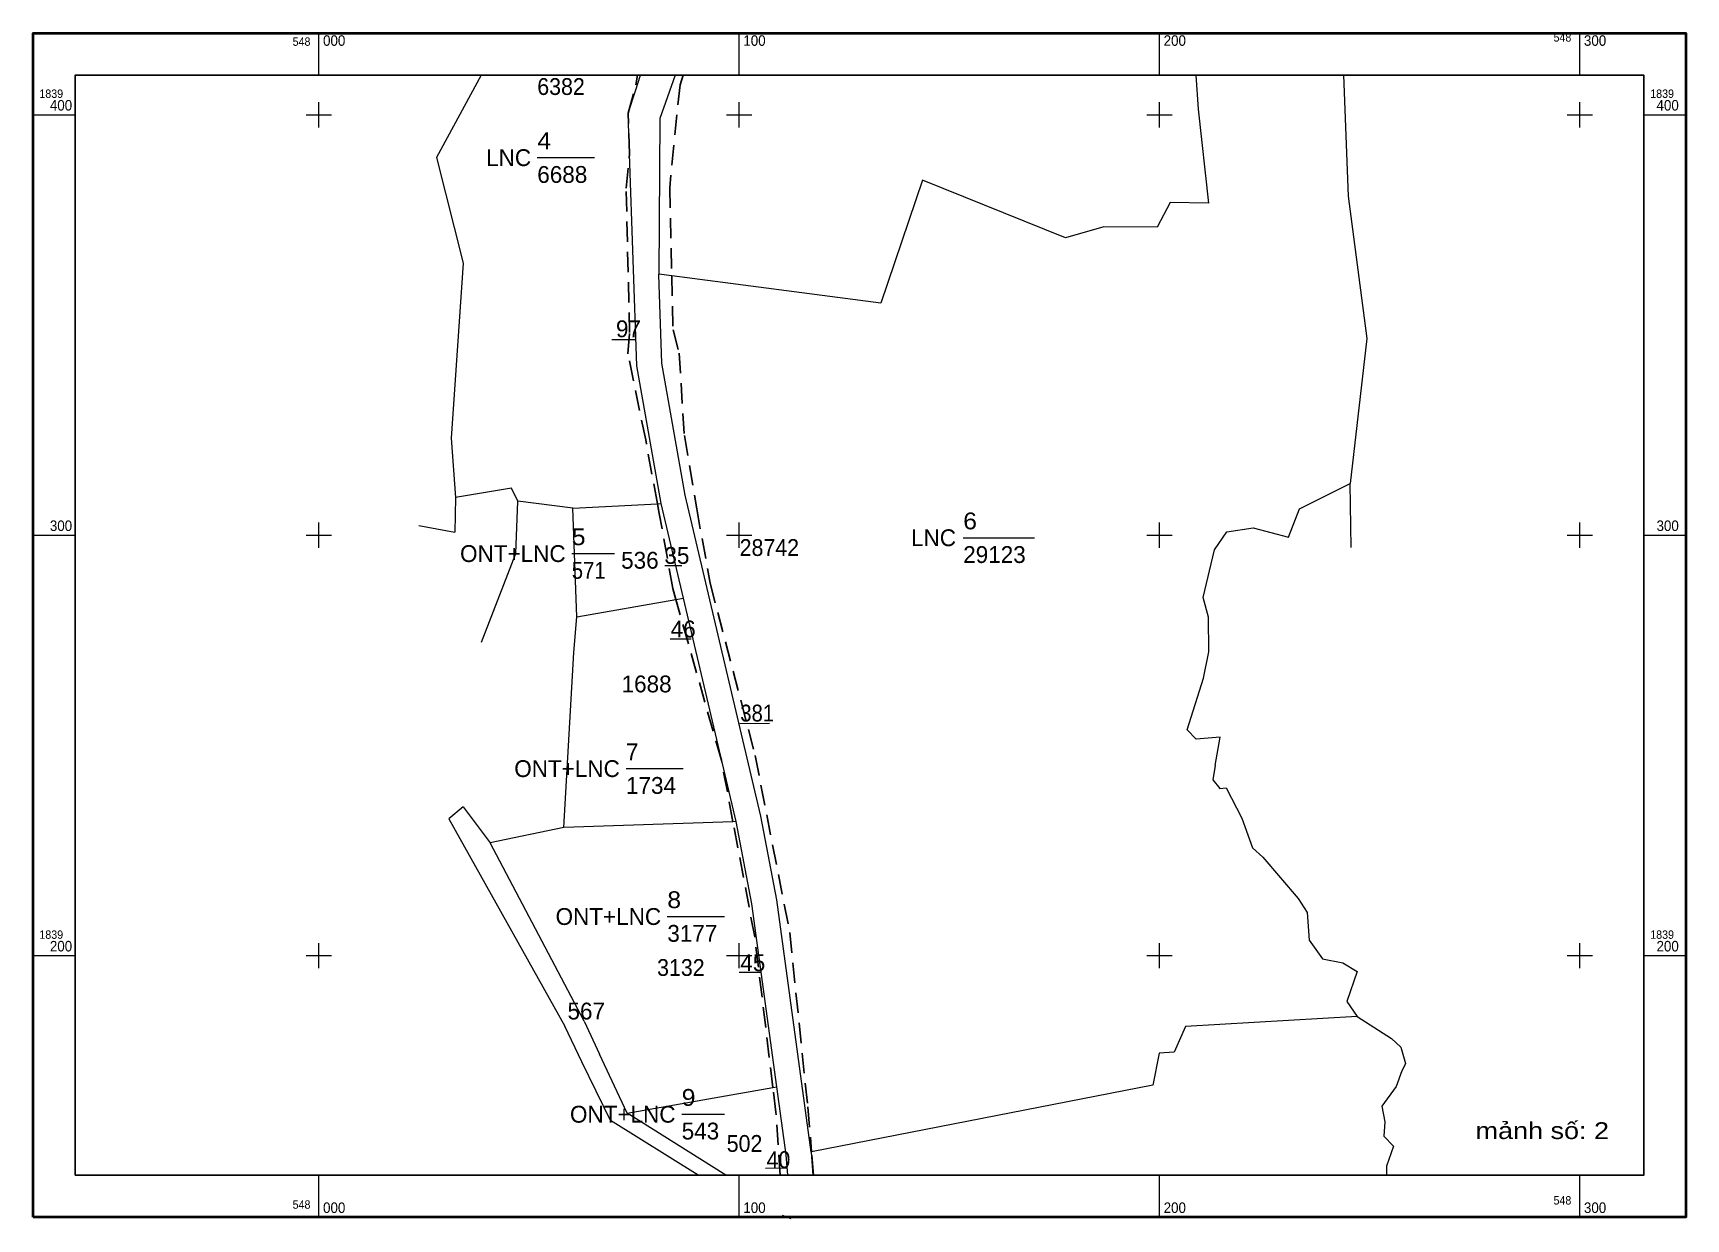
# Model space of a CAD drawing. Header units: metres. Extents: x 546939 to 549513, y 1838415 to 1840193.
# Drawn here: x 547525.4 to 547918.7, y 1839888.4 to 1840170.4 of the extents above; entities that cross this region are included whole.
import ezdxf
from ezdxf.enums import TextEntityAlignment as Align

# ---------------------------------------------------------------- set-up
doc = ezdxf.new("R2010")
doc.units = ezdxf.units.M
doc.header["$LTSCALE"] = 1.6
doc.linetypes.add('MEDIUM_DASHED', pattern=[4.5, 3, -1.5])
for name, color, linetype, lineweight in [('10', 7, 'Continuous', 13), ('13', 7, 'Continuous', 13), ('26', 7, 'Continuous', 13), ('8', 7, 'Continuous', 13)]:
    doc.layers.add(name, color=color, linetype=linetype, lineweight=lineweight)
doc.layers.add('15', color=7, linetype='Continuous')
doc.layers.add('19', color=7, linetype='Continuous')

msp = doc.modelspace()

# ---------------------------------------------------------------- texts
at = {"layer": '10'}
for p in [(547844.66, 1840164.78), (547844.66, 1840164.78), (547617.23, 1840053.26), (547617.23, 1840053.26), (547839.06, 1840048.03), (547839.06, 1840048.03), (547632.09, 1840025.52), (547632.09, 1840025.52)]:
    msp.add_text('D', height=0.01, dxfattribs=at).set_placement(p, align=Align.CENTER)
at = {"layer": '13'}
for s, width, p in [('4', 1.1, (547645.39, 1840142.77)), ('6', 1.1, (547746.73, 1840052.37)), ('5', 1.1, (547653.6, 1840048.6)), ('571', 0.9, (547653.6, 1840040.6)), ('8', 1.1, (547676.33, 1839962.28)), ('9', 1.1, (547679.75, 1839915.26))]:
    msp.add_text(s, height=4, dxfattribs=dict(at, width=width)).set_placement(p)
for s, p in [('LNC', (547643.92, 1840138.77)), ('LNC', (547745.02, 1840048.37)), ('ONT+LNC', (547652.13, 1840044.6)), ('ONT+LNC', (547665.03, 1839993.46)), ('ONT+LNC', (547674.86, 1839958.28)), ('ONT+LNC', (547678.28, 1839911.26))]:
    msp.add_text(s, height=4, dxfattribs=at).set_placement(p, align=Align.RIGHT)
for s, p in [('6688', (547645.39, 1840134.77)), ('29123', (547746.73, 1840044.37)), ('7', (547666.5, 1839997.46)), ('1734', (547666.5, 1839989.46)), ('3177', (547676.33, 1839954.28)), ('543', (547679.75, 1839907.26))]:
    msp.add_text(s, height=4, dxfattribs=at).set_placement(p)
at = {"layer": '15', "width": 1.2}
msp.add_text('mảnh số: 2', height=4, dxfattribs=at).set_placement((547884.51, 1839907.36), align=Align.CENTER)
at = {"layer": '19'}
for s, width, p in [('6382', 0.95, (547645.39, 1840155.68)), ('28742', 0.95, (547693.54, 1840046.04)), ('381', 0.9, (547693.7, 1840006.67)), ('3132', 0.95, (547673.9, 1839946.16)), ('502', 0.95, (547690.46, 1839904.31)), ('40', 0.95, (547699.95, 1839900.46))]:
    msp.add_text(s, height=4, dxfattribs=dict(at, width=width)).set_placement(p)
for s, p in [('97', (547664.11, 1840098.06)), ('35', (547675.64, 1840044.16)), ('536', (547665.34, 1840043.01)), ('46', (547677.13, 1840026.66)), ('1688', (547665.45, 1840013.6)), ('45', (547693.69, 1839947.29)), ('567', (547652.58, 1839935.8))]:
    msp.add_text(s, height=4, dxfattribs=at).set_placement(p)
at = {"layer": '26', "width": 0.95}
for p in [(547591.42, 1840167.37), (547891.42, 1840168.37), (547591.42, 1839890.78), (547891.42, 1839891.78)]:
    msp.add_text('548', height=2, dxfattribs=at).set_placement(p, align=Align.RIGHT)
for s, height, p in [('000', 2.5, (547594.42, 1840167.37)), ('100', 2.5, (547694.42, 1840167.37)), ('200', 2.5, (547794.42, 1840167.37)), ('300', 2.5, (547894.42, 1840167.37)), ('1839', 2, (547526.92, 1840154.98)), ('400', 2.5, (547529.42, 1840151.98)), ('1839', 2, (547910.19, 1840154.98)), ('400', 2.5, (547911.69, 1840151.98)), ('300', 2.5, (547529.42, 1840051.98)), ('300', 2.5, (547911.69, 1840051.98)), ('1839', 2, (547526.92, 1839954.98)), ('1839', 2, (547910.19, 1839954.98)), ('200', 2.5, (547529.42, 1839951.98)), ('200', 2.5, (547911.69, 1839951.98)), ('000', 2.5, (547594.42, 1839889.78)), ('100', 2.5, (547694.42, 1839889.78)), ('200', 2.5, (547794.42, 1839889.78)), ('300', 2.5, (547894.42, 1839889.78))]:
    msp.add_text(s, height=height, dxfattribs=at).set_placement(p)

# ---------------------------------------------------------------- linework, layer by layer
at = {"layer": '10'}
for p, q in [((547668.73, 1840156.7), (547669.92, 1840160.37)), ((547677.38, 1840112.68), (547674.3, 1840113.08)), ((547839.06, 1840048.03), (547838.81, 1840063.27)), ((547625.91, 1840059.96), (547625.77, 1840051.72)), ((547653.82, 1840057.4), (547640.78, 1840059.05)), ((547617.23, 1840053.26), (547625.77, 1840051.72)), ((547627.77, 1839986.41), (547634.2, 1839977.77)), ((547656.53, 1839935.42), (547634.2, 1839977.77)), ((547656.02, 1839925.73), (547651.92, 1839934.18)), ((547656.53, 1839935.42), (547660.22, 1839927.54)), ((547662.79, 1839911.77), (547656.02, 1839925.73)), ((547666.81, 1839913.5), (547660.22, 1839927.54)), ((547683.7, 1839898.78), (547662.79, 1839911.77)), ((547690.28, 1839898.78), (547666.81, 1839913.5)), ((547710.57, 1839904.26), (547710.99, 1839898.78)), ((547705.77, 1839888.36), (547703.75, 1839889.2))]:
    msp.add_line(p, q, dxfattribs=at)
at = {"layer": '10', "linetype": 'MEDIUM_DASHED', "lineweight": 25}
for p, q in [((547676.89, 1840133.6), (547677.38, 1840112.68)), ((547711.13, 1839898.78), (547710.66, 1839904.28))]:
    msp.add_line(p, q, dxfattribs=at)
at = {"layer": '10'}
for points in [[(547632.01, 1840160.37), (547621.44, 1840140.81), (547627.75, 1840115.65), (547624.87, 1840074.03), (547625.91, 1840059.96)], [(547678.17, 1840160.37), (547674.56, 1840150.11), (547674.3, 1840113.08)], [(547802.11, 1840160.37), (547802.64, 1840152.3), (547805.06, 1840129.91), (547795.96, 1840130.08), (547792.89, 1840124.24), (547780.2, 1840124.34), (547771.07, 1840121.72), (547737.01, 1840135.4), (547727.1, 1840106.17), (547677.38, 1840112.68)], [(547837.21, 1840160.37), (547838.31, 1840131.62), (547842.74, 1840097.76), (547838.81, 1840063.27)], [(547667.32, 1840141.68), (547666.99, 1840151.32), (547668.73, 1840156.7)], [(547674.89, 1840058.5), (547669.05, 1840091.23), (547667.32, 1840141.68)], [(547710.57, 1839904.26), (547702.37, 1839964.27), (547698.59, 1839984.16), (547680.59, 1840060.5), (547675.03, 1840091.86), (547674.31, 1840112.92), (547674.3, 1840113.08)], [(547806.69, 1839996.22), (547807.88, 1840002.97), (547802.18, 1840002.48), (547799.99, 1840004.67), (547803.89, 1840017.01), (547805.18, 1840023.27), (547805.09, 1840031.46), (547803.79, 1840036.18), (547806.55, 1840047.47), (547809.43, 1840051.79), (547815.7, 1840052.7), (547824.09, 1840050.53), (547826.78, 1840057.24), (547838.81, 1840063.27)], [(547640.78, 1840059.05), (547639.23, 1840062.15), (547625.91, 1840059.96)], [(547632.09, 1840025.52), (547640.25, 1840046.6), (547640.78, 1840059.05)], [(547654.79, 1840031.58), (547653.82, 1840057.4), (547673.99, 1840058.45), (547674.89, 1840058.5)], [(547702.39, 1839919.79), (547696.45, 1839963.31), (547692.74, 1839982.86), (547680.21, 1840035.97), (547674.89, 1840058.48), (547674.89, 1840058.5)], [(547651.68, 1839981.49), (547654.06, 1840023.06), (547654.79, 1840031.58), (547678.36, 1840035.65), (547680.21, 1840035.97)], [(547806.69, 1839996.22), (547806.09, 1839992.8), (547807.76, 1839990.75), (547809.31, 1839990.92), (547813.01, 1839983.67), (547815.57, 1839976.61), (547818.03, 1839974.42), (547826.45, 1839964.6), (547828.58, 1839961.25), (547829.07, 1839954.63), (547832.25, 1839950.2), (547837.09, 1839949.3), (547840.43, 1839947.17), (547837.97, 1839940.07), (547840.48, 1839936.47)], [(547627.77, 1839986.41), (547624.36, 1839983.49), (547651.92, 1839934.18)], [(547692.74, 1839982.86), (547691.95, 1839982.83), (547651.68, 1839981.49), (547634.2, 1839977.77)], [(547840.48, 1839936.47), (547799.59, 1839934.09), (547796.92, 1839928.03), (547793.34, 1839927.78), (547791.88, 1839920.15), (547710.66, 1839904.28), (547710.57, 1839904.26)], [(547840.48, 1839936.47), (547848.63, 1839931.27), (547850.82, 1839929.22), (547851.99, 1839925.36), (547851.99, 1839925.21), (547851.07, 1839923.6), (547849.77, 1839919.84), (547846.37, 1839915.15), (547847.04, 1839911.48), (547846.79, 1839908.03), (547849.11, 1839905.65), (547847.47, 1839900.94), (547847.42, 1839898.78)], [(547666.81, 1839913.5), (547701.47, 1839919.63), (547702.39, 1839919.79)], [(547704.97, 1839898.78), (547704.6, 1839903.61), (547702.39, 1839919.79)]]:
    msp.add_lwpolyline(points, dxfattribs=at)
at = {"layer": '10', "linetype": 'MEDIUM_DASHED', "lineweight": 25}
for points in [[(547666.99, 1840151.32), (547668.87, 1840158.11), (547669.25, 1840160.37)], [(547680.07, 1840160.37), (547679.35, 1840158.1), (547676.89, 1840133.6)], [(547666.55, 1840133.5), (547667.32, 1840141.68), (547666.99, 1840151.32)], [(547673.99, 1840058.45), (547671.19, 1840073.62), (547666.96, 1840094.14), (547667.33, 1840099.16), (547666.55, 1840133.5)], [(547677.38, 1840112.68), (547677.69, 1840099.78), (547679.12, 1840094.29), (547680.39, 1840074.67), (547683.32, 1840057.25), (547686.54, 1840039.57), (547697.23, 1839998.57), (547705.45, 1839956.46), (547709.75, 1839914.99), (547710.66, 1839904.28)], [(547678.36, 1840035.65), (547677.61, 1840038.31), (547674.41, 1840056.15), (547673.99, 1840058.45)], [(547691.95, 1839982.83), (547689.2, 1839997.44), (547678.36, 1840035.65)], [(547701.47, 1839919.63), (547697.12, 1839955.42), (547691.95, 1839982.83)], [(547703.14, 1839898.78), (547702.18, 1839913.74), (547701.47, 1839919.63)]]:
    msp.add_lwpolyline(points, dxfattribs=at)
at = {"layer": '13'}
for p, q in [((547645.39, 1840140.77), (547658.99, 1840140.77)), ((547746.73, 1840050.37), (547763.73, 1840050.37)), ((547653.6, 1840046.6), (547663.8, 1840046.6)), ((547666.5, 1839995.46), (547680.1, 1839995.46)), ((547676.33, 1839960.28), (547689.93, 1839960.28)), ((547679.75, 1839913.26), (547689.95, 1839913.26))]:
    msp.add_line(p, q, dxfattribs=at)
at = {"layer": '26'}
for p, q in [((547593.42, 1840160.37), (547593.42, 1840170.37)), ((547693.42, 1840160.37), (547693.42, 1840170.37)), ((547793.42, 1840160.37), (547793.42, 1840170.37)), ((547893.42, 1840160.37), (547893.42, 1840170.37)), ((547593.42, 1840147.98), (547593.42, 1840153.98)), ((547693.42, 1840147.98), (547693.42, 1840153.98)), ((547793.42, 1840147.98), (547793.42, 1840153.98)), ((547893.42, 1840147.98), (547893.42, 1840153.98)), ((547525.42, 1840150.98), (547535.42, 1840150.98)), ((547590.42, 1840150.98), (547596.42, 1840150.98)), ((547690.42, 1840150.98), (547696.42, 1840150.98)), ((547790.42, 1840150.98), (547796.42, 1840150.98)), ((547890.42, 1840150.98), (547896.42, 1840150.98)), ((547908.69, 1840150.98), (547918.69, 1840150.98)), ((547593.42, 1840047.98), (547593.42, 1840053.98)), ((547693.42, 1840047.98), (547693.42, 1840053.98)), ((547793.42, 1840047.98), (547793.42, 1840053.98)), ((547893.42, 1840047.98), (547893.42, 1840053.98)), ((547525.42, 1840050.98), (547535.42, 1840050.98)), ((547590.42, 1840050.98), (547596.42, 1840050.98)), ((547690.42, 1840050.98), (547696.42, 1840050.98)), ((547790.42, 1840050.98), (547796.42, 1840050.98)), ((547890.42, 1840050.98), (547896.42, 1840050.98)), ((547908.69, 1840050.98), (547918.69, 1840050.98)), ((547593.42, 1839947.98), (547593.42, 1839953.98)), ((547693.42, 1839947.98), (547693.42, 1839953.98)), ((547793.42, 1839947.98), (547793.42, 1839953.98)), ((547893.42, 1839947.98), (547893.42, 1839953.98)), ((547525.42, 1839950.98), (547535.42, 1839950.98)), ((547590.42, 1839950.98), (547596.42, 1839950.98)), ((547690.42, 1839950.98), (547696.42, 1839950.98)), ((547790.42, 1839950.98), (547796.42, 1839950.98)), ((547890.42, 1839950.98), (547896.42, 1839950.98)), ((547908.69, 1839950.98), (547918.69, 1839950.98)), ((547593.42, 1839888.78), (547593.42, 1839898.78)), ((547693.42, 1839888.78), (547693.42, 1839898.78)), ((547793.42, 1839888.78), (547793.42, 1839898.78)), ((547893.42, 1839888.78), (547893.42, 1839898.78))]:
    msp.add_line(p, q, dxfattribs=at)
at = {"layer": '26', "lineweight": 40}
msp.add_lwpolyline([(547525.42, 1839888.78), (547525.42, 1840170.37), (547918.69, 1840170.37), (547918.69, 1839888.78)], close=True, dxfattribs=at)
at = {"layer": '26', "lineweight": 25}
msp.add_lwpolyline([(547535.42, 1839898.78), (547535.42, 1840160.37), (547908.69, 1840160.37), (547908.69, 1839898.78)], close=True, dxfattribs=at)
at = {"layer": '8'}
for p, q in [((547663.1, 1840097.51), (547668.58, 1840097.51)), ((547675.7, 1840043.77), (547679.75, 1840043.77)), ((547677.01, 1840026.34), (547681.97, 1840026.34)), ((547693.59, 1840006.17), (547700.64, 1840006.3)), ((547693.46, 1839947.08), (547698.68, 1839947.08)), ((547699.67, 1839900.4), (547704.62, 1839900.53))]:
    msp.add_line(p, q, dxfattribs=at)

msp.set_redraw_order([(e.dxf.handle, doc.entitydb.next_handle()) for e in msp.query("TEXT MTEXT ATTDEF DIMENSION ARC_DIMENSION")])  # texts and dimensions are drawn at this point

doc.saveas('drawing.dxf')
